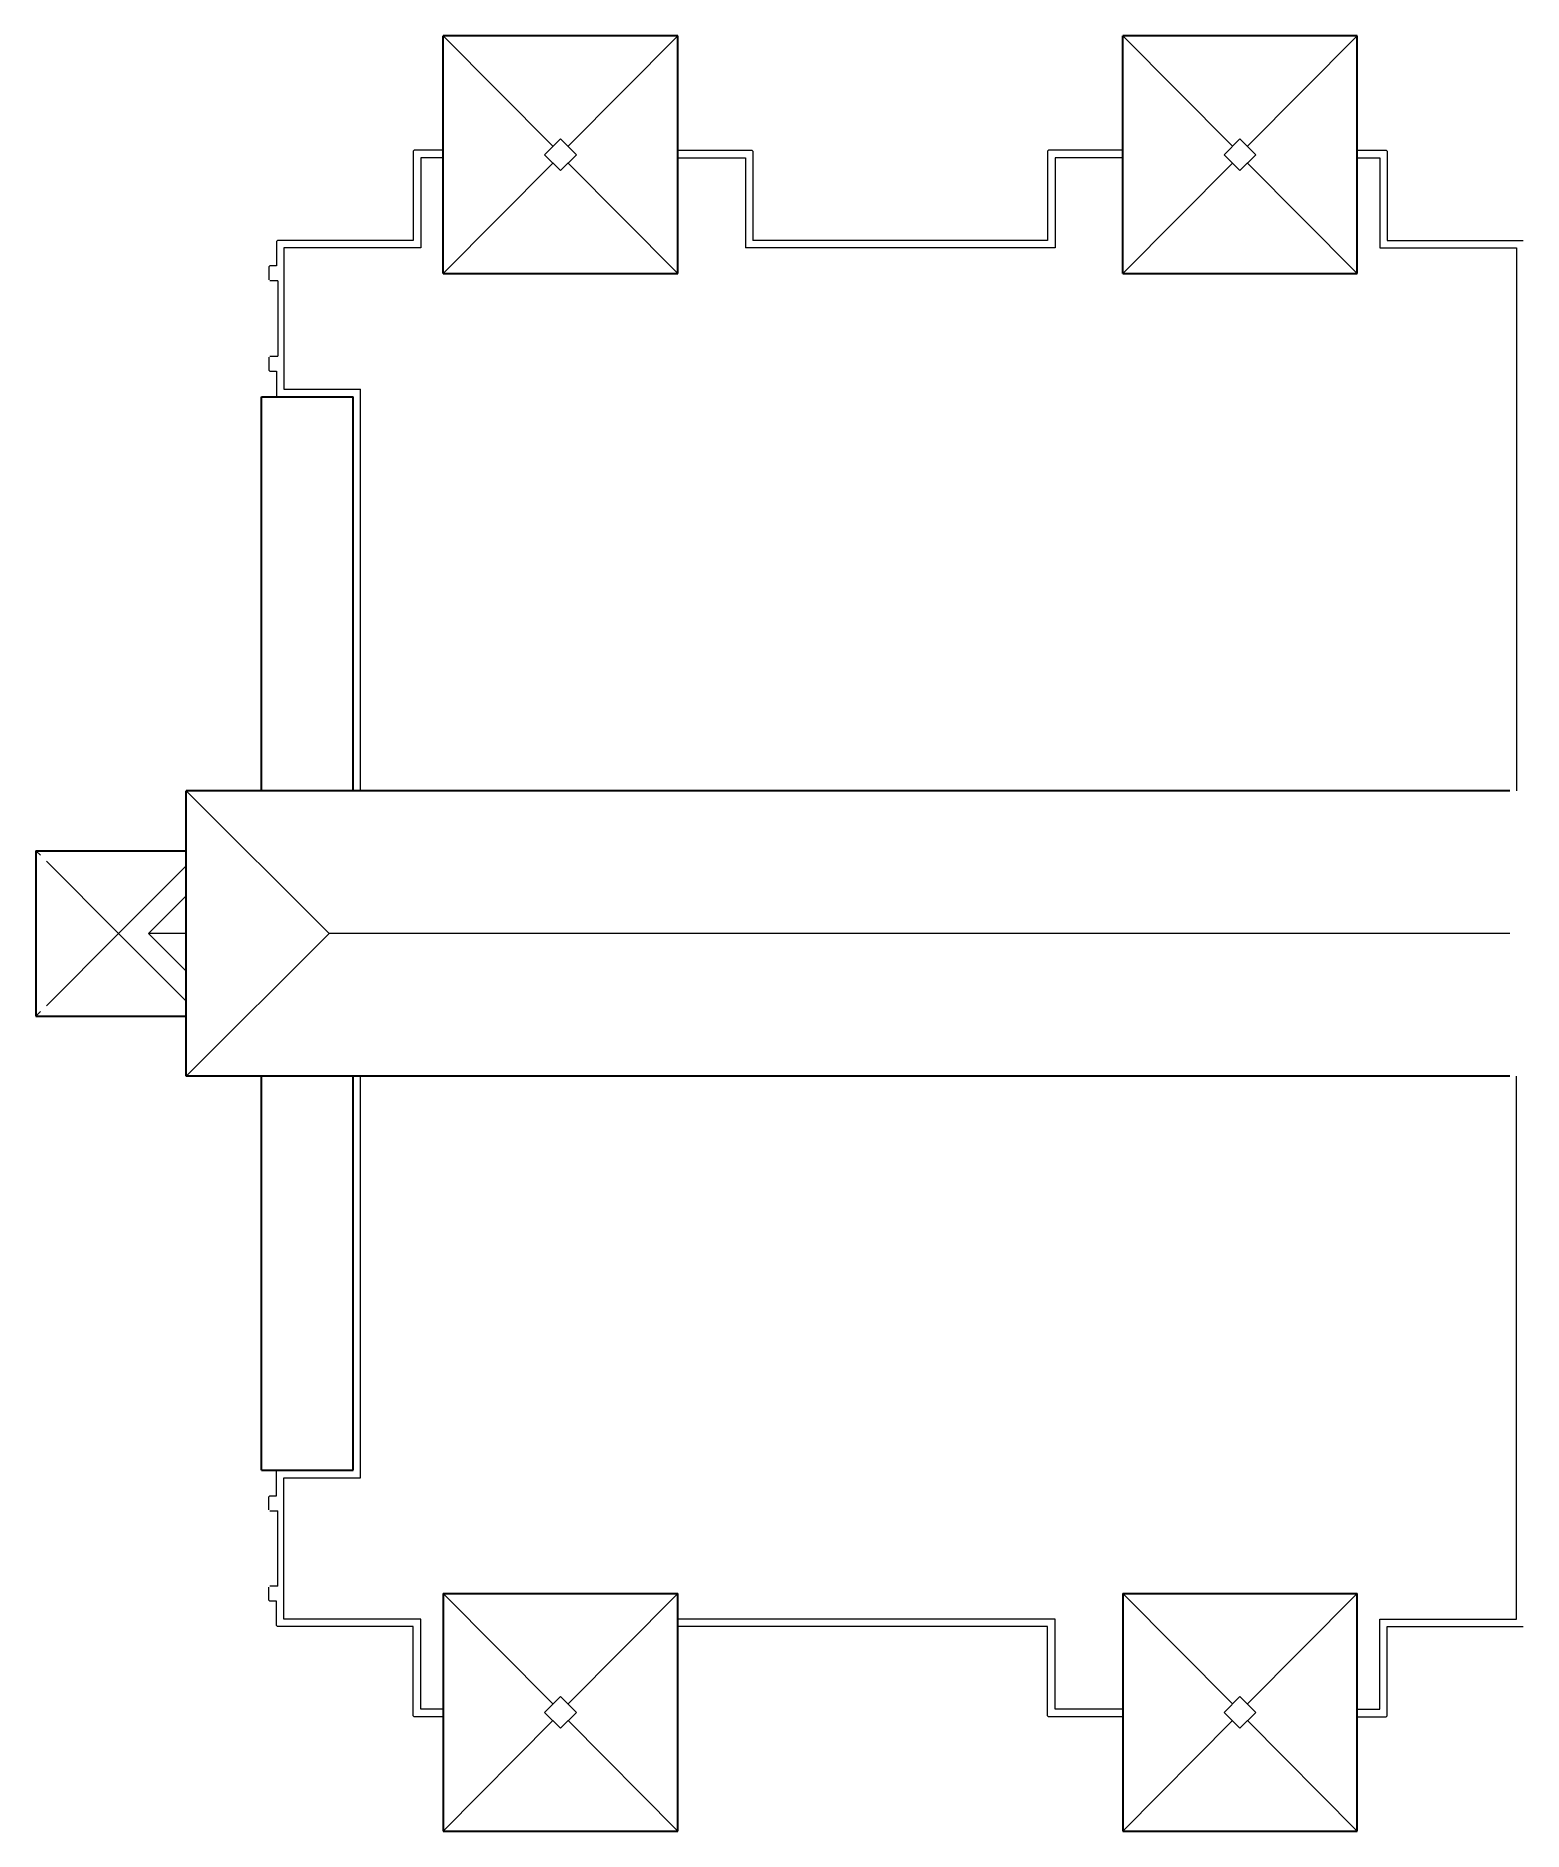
# Model space of a CAD drawing. Header units: inches. Extents: x 1.78 to 8.52, y 2.17 to 6.28.
# Drawn here: x 1.781 to 4.517, y 2.571 to 5.872 of the extents above; entities that cross this region are included whole.
import ezdxf

# ---------------------------------------------------------------- set-up
doc = ezdxf.new("R2010")
doc.units = ezdxf.units.IN
doc.header["$MEASUREMENT"] = 0
doc.layers.add('LEVEL_57', color=7, linetype='Continuous', lineweight=15)

msp = doc.modelspace()

# ---------------------------------------------------------------- linework, layer by layer
at = {"layer": 'LEVEL_57', "color": 32, "linetype": 'Continuous', "lineweight": 30}
for p, q in [((2.9619, 5.8723), (2.5305, 5.8723)), ((2.5305, 5.4354), (2.5305, 5.8723)), ((2.9619, 5.4354), (2.9619, 5.8723)), ((4.2117, 5.8723), (3.7803, 5.8723)), ((3.7803, 5.4354), (3.7803, 5.8723)), ((4.2117, 5.4354), (4.2117, 5.8723)), ((2.5305, 5.4354), (2.9619, 5.4354)), ((3.7803, 5.4354), (4.2117, 5.4354)), ((2.196, 4.4842), (2.196, 5.2087)), ((2.196, 5.2087), (2.3646, 5.2087)), ((2.3646, 4.4842), (2.3646, 5.2087)), ((4.4923, 4.4842), (2.0577, 4.4842)), ((2.0577, 3.9589), (2.0577, 4.4842)), ((1.7812, 4.3736), (1.7812, 4.0695)), ((1.7812, 4.3736), (2.0577, 4.3736)), ((1.7812, 4.0695), (2.0577, 4.0695)), ((4.4923, 3.9589), (2.0577, 3.9589)), ((2.196, 3.2344), (2.196, 3.9589)), ((2.3646, 3.2344), (2.3646, 3.9589)), ((2.196, 3.2344), (2.3646, 3.2344)), ((2.5305, 3.0077), (2.9619, 3.0077)), ((2.5305, 3.0077), (2.5305, 2.5708)), ((2.9619, 2.5708), (2.9619, 3.0077)), ((3.7803, 3.0077), (3.7803, 2.5708)), ((3.7803, 3.0077), (4.2117, 3.0077)), ((4.2117, 2.5708), (4.2117, 3.0077)), ((2.5305, 2.5708), (2.9619, 2.5708)), ((3.7803, 2.5708), (4.2117, 2.5708))]:
    msp.add_line(p, q, dxfattribs=at)
at = {"layer": 'LEVEL_57', "color": 32, "linetype": 'Continuous', "lineweight": 0}
for p, q in [((2.7322, 5.6692), (2.5305, 5.8723)), ((2.7602, 5.6692), (2.9619, 5.8723)), ((3.982, 5.6692), (3.7803, 5.8723)), ((4.01, 5.6692), (4.2117, 5.8723)), ((2.7462, 5.6832), (2.7169, 5.6538)), ((2.7755, 5.6538), (2.7462, 5.6832)), ((3.996, 5.6832), (3.9667, 5.6538)), ((4.0253, 5.6538), (3.996, 5.6832)), ((2.477, 5.6621), (2.4752, 5.6603)), ((2.4752, 5.6603), (2.4752, 5.4962)), ((2.5305, 5.6621), (2.477, 5.6621)), ((2.4891, 5.6483), (2.4891, 5.4824)), ((2.5305, 5.6483), (2.4891, 5.6483)), ((2.7169, 5.6538), (2.7462, 5.6245)), ((2.7462, 5.6245), (2.7755, 5.6538)), ((2.9619, 5.6621), (3.0983, 5.6621)), ((2.9619, 5.6483), (3.0863, 5.6483)), ((3.0863, 5.6483), (3.0863, 5.4824)), ((3.0983, 5.6621), (3.1001, 5.6603)), ((3.1001, 5.6603), (3.1001, 5.4962)), ((3.6439, 5.6621), (3.6421, 5.6603)), ((3.6421, 5.6603), (3.6421, 5.4962)), ((3.7803, 5.6621), (3.6439, 5.6621)), ((3.6559, 5.6483), (3.6559, 5.4824)), ((3.7803, 5.6483), (3.6559, 5.6483)), ((3.9667, 5.6538), (3.996, 5.6245)), ((3.996, 5.6245), (4.0253, 5.6538)), ((4.2117, 5.6621), (4.2652, 5.6621)), ((4.2117, 5.6483), (4.2531, 5.6483)), ((4.2531, 5.6483), (4.2531, 5.4824)), ((4.2652, 5.6621), (4.267, 5.6603)), ((4.267, 5.6603), (4.267, 5.4962)), ((2.5305, 5.4354), (2.7322, 5.6385)), ((2.9619, 5.4354), (2.7602, 5.6385)), ((3.7803, 5.4354), (3.982, 5.6385)), ((4.2117, 5.4354), (4.01, 5.6385)), ((2.2254, 5.4962), (2.2236, 5.4944)), ((2.2236, 5.4944), (2.2236, 5.4492)), ((2.4752, 5.4962), (2.2254, 5.4962)), ((2.4891, 5.4824), (2.2374, 5.4824)), ((2.2374, 5.4824), (2.2374, 5.2225)), ((3.6559, 5.4824), (3.0863, 5.4824)), ((3.6421, 5.4962), (3.1001, 5.4962)), ((4.2531, 5.4824), (4.5048, 5.4824)), ((4.267, 5.4962), (4.5168, 5.4962)), ((4.5048, 5.4824), (4.5048, 4.4842)), ((2.2116, 5.4492), (2.2098, 5.4474)), ((2.2236, 5.4492), (2.2116, 5.4492)), ((2.2098, 5.4474), (2.2098, 5.4234)), ((2.2264, 5.4216), (2.2116, 5.4216)), ((2.2264, 5.4216), (2.2264, 5.2833)), ((2.2116, 5.2833), (2.2264, 5.2833)), ((2.2098, 5.2815), (2.2098, 5.2575)), ((2.2098, 5.2575), (2.2116, 5.2557)), ((2.2116, 5.2557), (2.2236, 5.2557)), ((2.2236, 5.2557), (2.2236, 5.2105)), ((2.2374, 5.2225), (2.3784, 5.2225)), ((2.3784, 4.4842), (2.3784, 5.2225)), ((2.2236, 5.2105), (2.2254, 5.2087)), ((2.3204, 4.2215), (2.0577, 4.4842)), ((1.7895, 4.3653), (1.7812, 4.3736)), ((1.9333, 4.2215), (1.8006, 4.3543)), ((2.0577, 4.346), (1.9333, 4.2215)), ((2.0577, 4.2907), (1.9886, 4.2215)), ((1.9333, 4.2215), (1.8006, 4.0888)), ((2.0577, 4.0971), (1.9333, 4.2215)), ((2.0577, 4.1524), (1.9886, 4.2215)), ((2.0577, 4.2215), (1.9886, 4.2215)), ((2.3204, 4.2215), (2.0577, 3.9589)), ((4.4923, 4.2215), (2.3204, 4.2215)), ((1.7895, 4.0778), (1.7812, 4.0695)), ((2.3784, 3.2206), (2.3784, 3.9589)), ((4.5048, 2.9607), (4.5048, 3.9589)), ((2.2236, 3.2326), (2.2255, 3.2344)), ((2.2236, 3.1874), (2.2236, 3.2326)), ((2.2374, 2.9607), (2.2374, 3.2206)), ((2.2374, 3.2206), (2.3784, 3.2206)), ((2.2098, 3.1856), (2.2116, 3.1874)), ((2.2098, 3.1616), (2.2098, 3.1856)), ((2.2116, 3.1874), (2.2236, 3.1874)), ((2.2116, 3.1598), (2.2264, 3.1598)), ((2.2264, 3.0215), (2.2264, 3.1598)), ((2.2098, 2.9957), (2.2098, 3.0197)), ((2.2264, 3.0215), (2.2116, 3.0215)), ((2.7322, 2.8046), (2.5305, 3.0077)), ((2.7602, 2.8046), (2.9619, 3.0077)), ((3.982, 2.8046), (3.7803, 3.0077)), ((4.01, 2.8046), (4.2117, 3.0077)), ((2.2116, 2.9939), (2.2098, 2.9957)), ((2.2236, 2.9939), (2.2116, 2.9939)), ((2.2236, 2.9487), (2.2236, 2.9939)), ((2.2254, 2.9469), (2.2236, 2.9487)), ((2.4752, 2.9469), (2.2254, 2.9469)), ((2.4891, 2.9607), (2.2374, 2.9607)), ((2.4752, 2.7828), (2.4752, 2.9469)), ((2.4891, 2.7948), (2.4891, 2.9607)), ((3.6559, 2.9607), (2.9619, 2.9607)), ((3.6421, 2.9469), (2.9619, 2.9469)), ((3.6421, 2.7828), (3.6421, 2.9469)), ((3.6559, 2.7948), (3.6559, 2.9607)), ((4.2531, 2.7948), (4.2531, 2.9607)), ((4.2531, 2.9607), (4.5048, 2.9607)), ((4.267, 2.7828), (4.267, 2.9469)), ((4.267, 2.9469), (4.5168, 2.9469)), ((2.7462, 2.8186), (2.7169, 2.7892)), ((2.7755, 2.7892), (2.7462, 2.8186)), ((3.996, 2.8186), (3.9667, 2.7892)), ((4.0253, 2.7892), (3.996, 2.8186)), ((2.477, 2.781), (2.4752, 2.7828)), ((2.5305, 2.781), (2.477, 2.781)), ((2.5305, 2.7948), (2.4891, 2.7948)), ((2.5305, 2.5708), (2.7322, 2.7739)), ((2.7169, 2.7892), (2.7462, 2.7599)), ((2.7462, 2.7599), (2.7755, 2.7892)), ((2.9619, 2.5708), (2.7602, 2.7739)), ((3.6439, 2.781), (3.6421, 2.7828)), ((3.7803, 2.781), (3.6439, 2.781)), ((3.7803, 2.7948), (3.6559, 2.7948)), ((3.7803, 2.5708), (3.982, 2.7739)), ((3.9667, 2.7892), (3.996, 2.7599)), ((3.996, 2.7599), (4.0253, 2.7892)), ((4.2117, 2.5708), (4.01, 2.7739)), ((4.2117, 2.7948), (4.2531, 2.7948)), ((4.2117, 2.781), (4.2652, 2.781)), ((4.2652, 2.781), (4.267, 2.7828))]:
    msp.add_line(p, q, dxfattribs=at)

doc.saveas('drawing.dxf')
